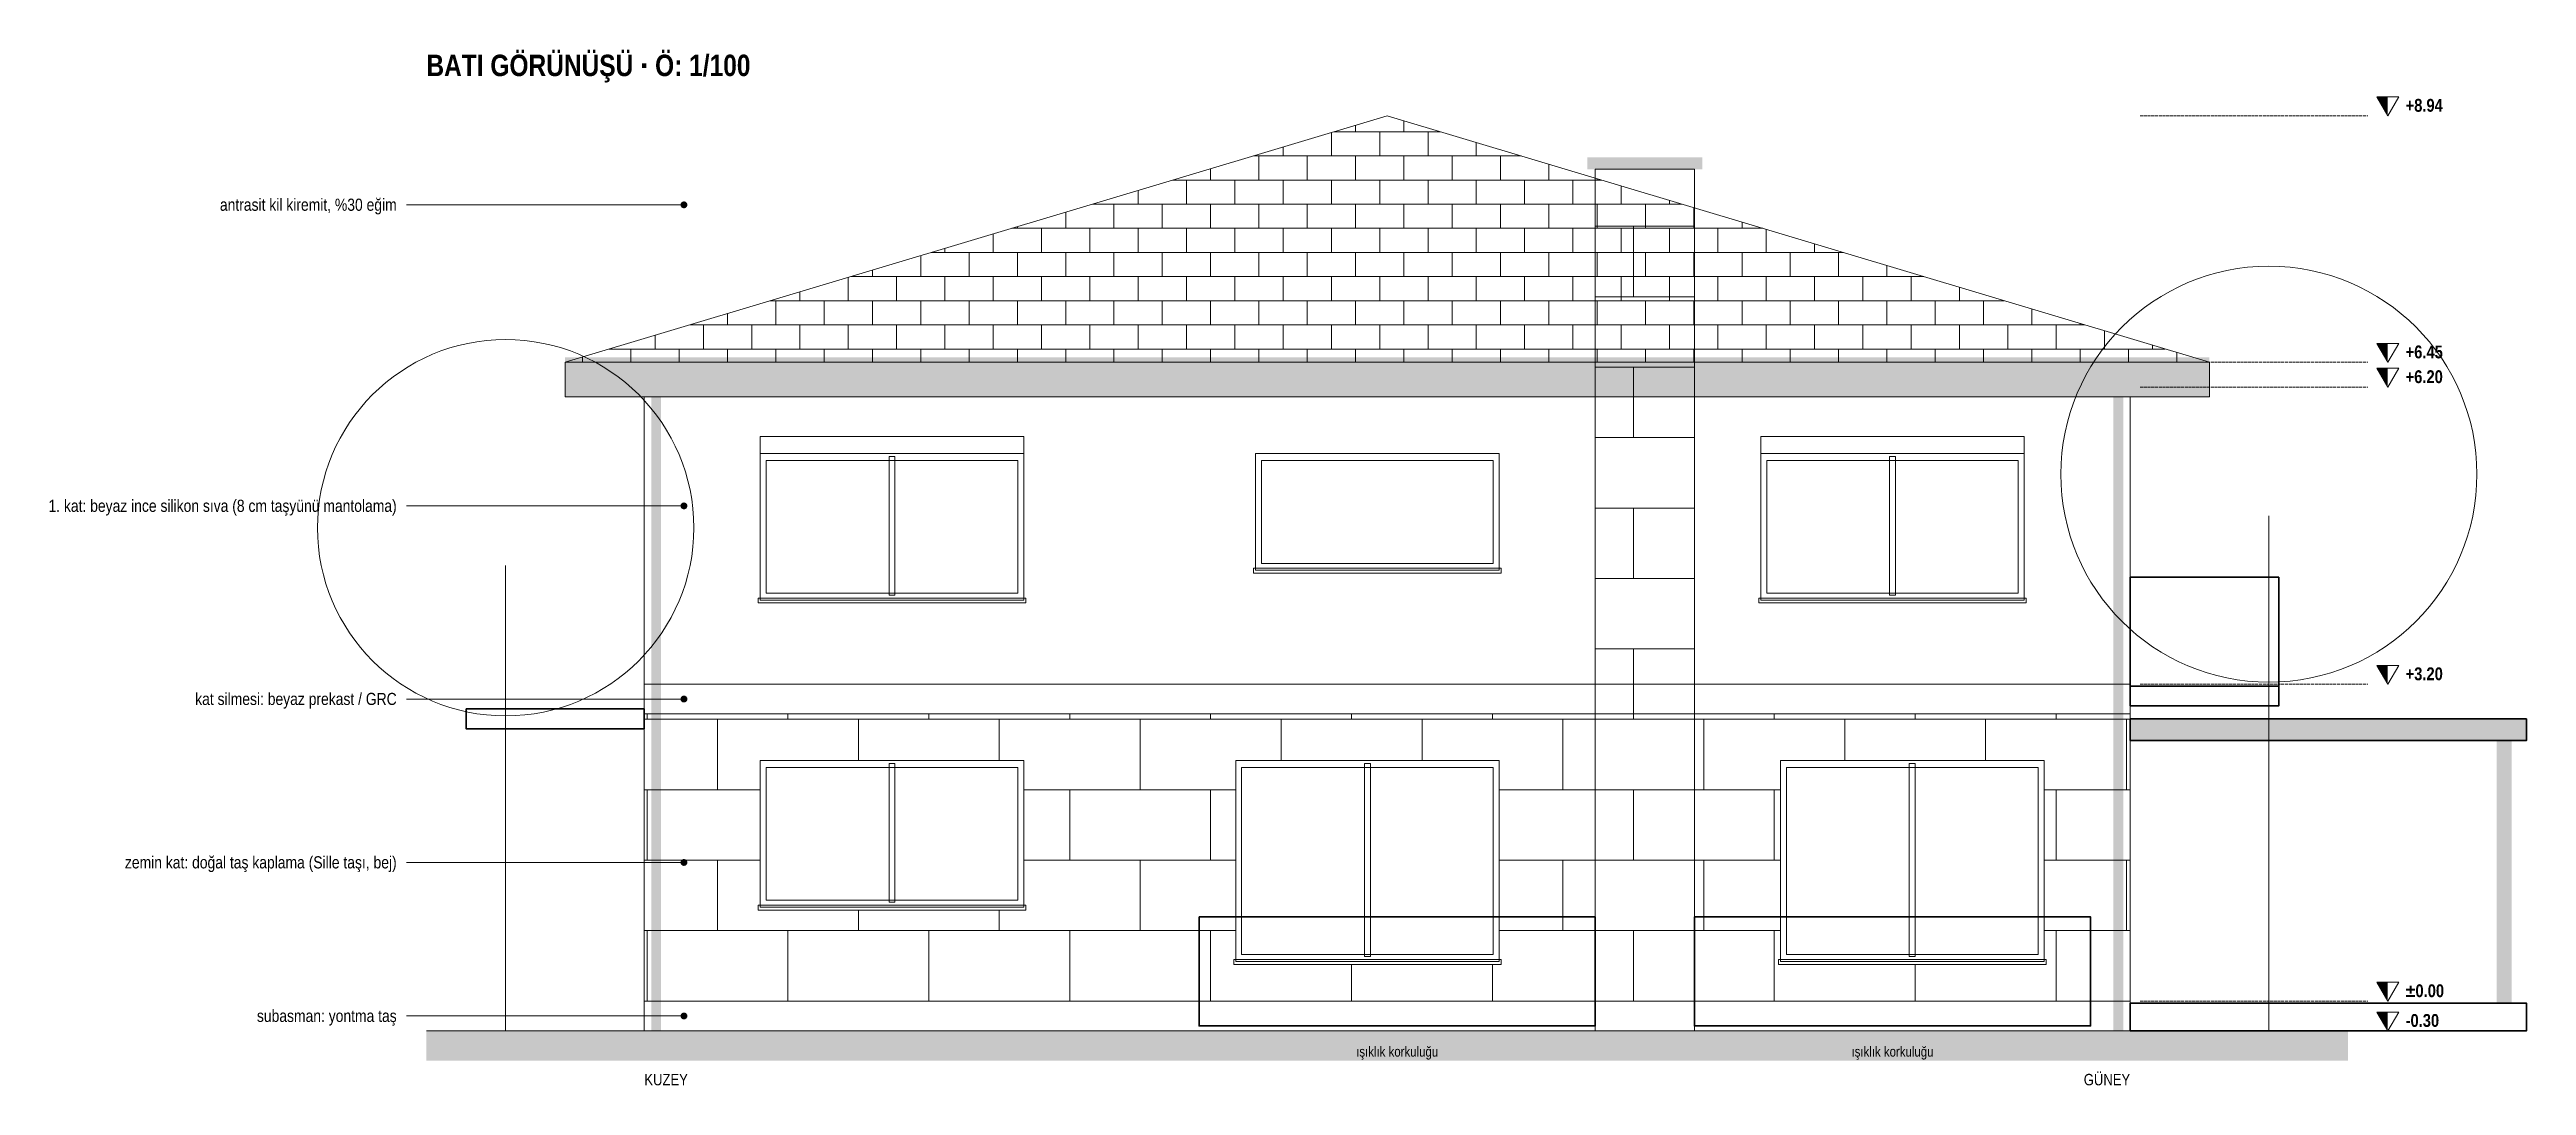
# Model space of a CAD drawing. Header units: centimetres. Extents: x -600 to 6449, y -85 to 962.
# Drawn here: x 3949 to 6449, y -85 to 961 of the extents above; entities that cross this region are included whole.
import ezdxf
from ezdxf.enums import TextEntityAlignment as Align

# ---------------------------------------------------------------- set-up
doc = ezdxf.new("R2010")
doc.units = ezdxf.units.CM
doc.header["$LTSCALE"] = 0.25
doc.linetypes.add('ACAD_ISO02W100', pattern=[15, 12, -3])
for name, color, linetype, lineweight in [('M-BACA-TUGLA-1', 116, 'Continuous', 9), ('M-BACA-TUGLA-1-T', 8, 'Continuous', 5), ('M-BITK-AGAC-1', 70, 'Continuous', 9), ('M-CKAP-KIREMIT-1', 66, 'Continuous', 9), ('M-CKAP-KIREMIT-1-T', 8, 'Continuous', 5), ('M-CVRE-ZEMIN', 45, 'Continuous', 18), ('M-CVRE-ZEMIN-T', 8, 'Continuous', 5), ('M-DUVK-DOGALTAS-1', 139, 'Continuous', 5), ('M-DUVK-DOGALTAS-1-T', 8, 'Continuous', 5), ('M-DUVK-PREKAST-1', 127, 'Continuous', 5), ('M-GOST-KESITKOT', 46, 'Continuous', 9), ('M-GOST-YAZI', 2, 'Continuous', 9), ('M-PNKS-ALUMINYUM-1', 171, 'Continuous', 9), ('M-SIVA-1', 52, 'Continuous', 5), ('M-TASI-BETONARME-1', 5, 'Continuous', 35), ('M-TASI-BETONARME-1-T', 250, 'Continuous', 5), ('M-YIBO-SAC-1', 12, 'Continuous', 9)]:
    doc.layers.add(name, color=color, linetype=linetype, lineweight=lineweight)
doc.styles.add('YAZI', font='arialn.ttf')
doc.styles.add('YAZI-KALIN', font='arialnb.ttf')

msp = doc.modelspace()

# ---------------------------------------------------------------- texts
at = {"layer": 'M-GOST-KESITKOT', "style": 'YAZI-KALIN'}
for s, p in [('+8.94', (6327, 898)), ('+6.45', (6327, 649)), ('+6.20', (6327, 624)), ('+3.20', (6327, 324)), ('%%p0.00', (6327, 4)), ('-0.30', (6327, -26))]:
    msp.add_text(s, height=12.96, dxfattribs=at).set_placement(p)
at = {"layer": 'M-GOST-YAZI'}
for s, height, style, p in [('BATI GÖRÜNÜŞÜ · Ö: 1/100', 21.6, 'YAZI-KALIN', (4329, 934)), ('KUZEY', 11.52, 'YAZI', (4549, -85))]:
    msp.add_text(s, height=height, dxfattribs=dict(at, style=style)).set_placement(p)
at = {"layer": 'M-GOST-YAZI', "style": 'YAZI'}
for s, height, p in [('antrasit kil kiremit, %30 eğim', 12.24, (4299, 798)), ('1. kat: beyaz ince silikon sıva (8 cm taşyünü mantolama)', 12.24, (4299, 494)), ('kat silmesi: beyaz prekast / GRC', 12.24, (4299, 299)), ('zemin kat: doğal taş kaplama (Sille taşı, bej)', 12.24, (4299, 134)), ('subasman: yontma taş', 12.24, (4299, -21)), ('GÜNEY', 11.52, (6049, -85))]:
    msp.add_text(s, height=height, dxfattribs=at).set_placement(p, align=Align.RIGHT)
for p in [(5309, -56), (5809, -56)]:
    msp.add_text('ışıklık korkuluğu', height=10.08, dxfattribs=at).set_placement(p, align=Align.CENTER)

# ---------------------------------------------------------------- hatches: boundary and pattern name
at = {"layer": 'M-BACA-TUGLA-1-T'}
h = msp.add_hatch(color=256, dxfattribs=at)
h.dxf.hatch_style = 1
h.paths.add_polyline_path([(5501, 852), (5617, 852), (5617, 840), (5501, 840)])
h = msp.add_hatch(dxfattribs=at)
h.set_pattern_fill('AR-B816', scale=0.35)
h.paths.add_polyline_path([(5509, 840), (5609, 840), (5609, -30), (5509, -30)])
at = {"layer": 'M-CKAP-KIREMIT-1-T'}
h = msp.add_hatch(dxfattribs=at)
h.set_pattern_fill('AR-B816', scale=0.12)
h.paths.add_polyline_path([(4469, 645), (5299, 894), (6129, 645)])
h = msp.add_hatch(color=256, dxfattribs=at)
h.dxf.hatch_style = 1
h.paths.add_polyline_path([(4469, 650), (6129, 650), (6129, 640), (4469, 640)])
h = msp.add_hatch(color=256, dxfattribs=at)
h.dxf.hatch_style = 1
h.paths.add_polyline_path([(4469, 645), (6129, 645), (6129, 610), (4469, 610)])
at = {"layer": 'M-CVRE-ZEMIN-T'}
h = msp.add_hatch(dxfattribs=at)
h.set_pattern_fill('EARTH', scale=5)
h.paths.add_polyline_path([(4329, -30), (6269, -30), (6269, -60), (4329, -60)])
at = {"layer": 'M-DUVK-DOGALTAS-1-T'}
h = msp.add_hatch(dxfattribs=at)
h.set_pattern_fill('AR-B816', scale=0.35)
h.paths.add_polyline_path([(4549, 290), (6049, 290), (6049, 243), (4549, 243)])
h = msp.add_hatch(dxfattribs=at)
h.set_pattern_fill('AR-B816', scale=0.35)
h.paths.add_polyline_path([(4549, 243), (4666, 243), (4666, 97), (4549, 97)])
h = msp.add_hatch(dxfattribs=at)
h.set_pattern_fill('AR-B816', scale=0.35)
h.paths.add_polyline_path([(4932, 243), (5146, 243), (5146, 97), (4932, 97)])
h = msp.add_hatch(dxfattribs=at)
h.set_pattern_fill('AR-B816', scale=0.35)
h.paths.add_polyline_path([(5412, 243), (5696, 243), (5696, 97), (5412, 97)])
h = msp.add_hatch(dxfattribs=at)
h.set_pattern_fill('AR-B816', scale=0.35)
h.paths.add_polyline_path([(5962, 243), (6049, 243), (6049, 97), (5962, 97)])
h = msp.add_hatch(dxfattribs=at)
h.set_pattern_fill('AR-B816', scale=0.35)
h.paths.add_polyline_path([(4549, 97), (4664, 97), (4664, 95), (4549, 95)])
h = msp.add_hatch(dxfattribs=at)
h.set_pattern_fill('AR-B816', scale=0.35)
h.paths.add_polyline_path([(4549, 95), (4664, 95), (4664, 92), (4549, 92)])
h = msp.add_hatch(dxfattribs=at)
h.set_pattern_fill('AR-B816', scale=0.35)
h.paths.add_polyline_path([(4549, 92), (5146, 92), (5146, 42), (4549, 42)])
h = msp.add_hatch(dxfattribs=at)
h.set_pattern_fill('AR-B816', scale=0.35)
h.paths.add_polyline_path([(4934, 97), (5146, 97), (5146, 95), (4934, 95)])
h = msp.add_hatch(dxfattribs=at)
h.set_pattern_fill('AR-B816', scale=0.35)
h.paths.add_polyline_path([(4934, 95), (5146, 95), (5146, 92), (4934, 92)])
h = msp.add_hatch(dxfattribs=at)
h.set_pattern_fill('AR-B816', scale=0.35)
h.paths.add_polyline_path([(5412, 97), (5696, 97), (5696, 95), (5412, 95)])
h = msp.add_hatch(dxfattribs=at)
h.set_pattern_fill('AR-B816', scale=0.35)
h.paths.add_polyline_path([(5412, 95), (5696, 95), (5696, 92), (5412, 92)])
h = msp.add_hatch(dxfattribs=at)
h.set_pattern_fill('AR-B816', scale=0.35)
h.paths.add_polyline_path([(5412, 92), (5696, 92), (5696, 42), (5412, 42)])
h = msp.add_hatch(dxfattribs=at)
h.set_pattern_fill('AR-B816', scale=0.35)
h.paths.add_polyline_path([(5962, 97), (6049, 97), (6049, 95), (5962, 95)])
h = msp.add_hatch(dxfattribs=at)
h.set_pattern_fill('AR-B816', scale=0.35)
h.paths.add_polyline_path([(5962, 95), (6049, 95), (6049, 92), (5962, 92)])
h = msp.add_hatch(dxfattribs=at)
h.set_pattern_fill('AR-B816', scale=0.35)
h.paths.add_polyline_path([(5962, 92), (6049, 92), (6049, 42), (5962, 42)])
h = msp.add_hatch(dxfattribs=at)
h.set_pattern_fill('AR-B816', scale=0.35)
h.paths.add_polyline_path([(4549, 42), (5144, 42), (5144, 40), (4549, 40)])
h = msp.add_hatch(dxfattribs=at)
h.set_pattern_fill('AR-B816', scale=0.35)
h.paths.add_polyline_path([(4549, 40), (5144, 40), (5144, 37), (4549, 37)])
h = msp.add_hatch(dxfattribs=at)
h.set_pattern_fill('AR-B816', scale=0.35)
h.paths.add_polyline_path([(4549, 37), (6049, 37), (6049, 0), (4549, 0)])
h = msp.add_hatch(dxfattribs=at)
h.set_pattern_fill('AR-B816', scale=0.35)
h.paths.add_polyline_path([(5414, 42), (5694, 42), (5694, 40), (5414, 40)])
h = msp.add_hatch(dxfattribs=at)
h.set_pattern_fill('AR-B816', scale=0.35)
h.paths.add_polyline_path([(5414, 40), (5694, 40), (5694, 37), (5414, 37)])
h = msp.add_hatch(dxfattribs=at)
h.set_pattern_fill('AR-B816', scale=0.35)
h.paths.add_polyline_path([(5964, 42), (6049, 42), (6049, 40), (5964, 40)])
h = msp.add_hatch(dxfattribs=at)
h.set_pattern_fill('AR-B816', scale=0.35)
h.paths.add_polyline_path([(5964, 40), (6049, 40), (6049, 37), (5964, 37)])
at = {"layer": 'M-GOST-KESITKOT'}
h = msp.add_hatch(color=256, dxfattribs=at)
h.dxf.hatch_style = 1
h.paths.add_polyline_path([(6298, 913), (6309, 913), (6309, 894)])
h = msp.add_hatch(color=256, dxfattribs=at)
h.dxf.hatch_style = 1
h.paths.add_polyline_path([(6298, 664), (6309, 664), (6309, 645)])
h = msp.add_hatch(color=256, dxfattribs=at)
h.dxf.hatch_style = 1
h.paths.add_polyline_path([(6298, 639), (6309, 639), (6309, 620)])
h = msp.add_hatch(color=256, dxfattribs=at)
h.dxf.hatch_style = 1
h.paths.add_polyline_path([(6298, 339), (6309, 339), (6309, 320)])
h = msp.add_hatch(color=256, dxfattribs=at)
h.dxf.hatch_style = 1
h.paths.add_polyline_path([(6298, 19), (6309, 19), (6309, 0)])
h = msp.add_hatch(color=256, dxfattribs=at)
h.dxf.hatch_style = 1
h.paths.add_polyline_path([(6298, -11), (6309, -11), (6309, -30)])
at = {"layer": 'M-GOST-YAZI'}
h = msp.add_hatch(color=256, dxfattribs=at)
h.dxf.hatch_style = 1
edge = h.paths.add_edge_path()
edge.add_arc((4589, 804), 3.5, 0, 360)
h = msp.add_hatch(color=256, dxfattribs=at)
h.dxf.hatch_style = 1
edge = h.paths.add_edge_path()
edge.add_arc((4589, 500), 3.5, 0, 360)
h = msp.add_hatch(color=256, dxfattribs=at)
h.dxf.hatch_style = 1
edge = h.paths.add_edge_path()
edge.add_arc((4589, 305), 3.5, 0, 360)
h = msp.add_hatch(color=256, dxfattribs=at)
h.dxf.hatch_style = 1
edge = h.paths.add_edge_path()
edge.add_arc((4589, 140), 3.5, 0, 360)
h = msp.add_hatch(color=256, dxfattribs=at)
h.dxf.hatch_style = 1
edge = h.paths.add_edge_path()
edge.add_arc((4589, -15), 3.5, 0, 360)
at = {"layer": 'M-TASI-BETONARME-1-T'}
h = msp.add_hatch(color=256, dxfattribs=at)
h.dxf.hatch_style = 1
h.paths.add_polyline_path([(6049, 285), (6449, 285), (6449, 263), (6049, 263)])
h = msp.add_hatch(color=256, dxfattribs=at)
h.dxf.hatch_style = 1
h.paths.add_polyline_path([(6419, 263), (6434, 263), (6434, -2), (6419, -2)])
at = {"layer": 'M-YIBO-SAC-1'}
h = msp.add_hatch(color=256, dxfattribs=at)
h.dxf.hatch_style = 1
h.paths.add_polyline_path([(4556, 610), (4566, 610), (4566, -30), (4556, -30)])
h = msp.add_hatch(color=256, dxfattribs=at)
h.dxf.hatch_style = 1
h.paths.add_polyline_path([(6032, 610), (6042, 610), (6042, -30), (6032, -30)])

# ---------------------------------------------------------------- linework, layer by layer
at = {"layer": 'M-BACA-TUGLA-1'}
msp.add_lwpolyline([(5509, 840), (5609, 840), (5609, -30), (5509, -30)], close=True, dxfattribs=at)
at = {"layer": 'M-BITK-AGAC-1'}
for p, q in [((6189, -30), (6189, 490)), ((4409, -30), (4409, 440))]:
    msp.add_line(p, q, dxfattribs=at)
for centre, radius in [((6189, 532), 210), ((4409, 478), 190)]:
    msp.add_circle(centre, radius, dxfattribs=at)
at = {"layer": 'M-CKAP-KIREMIT-1'}
for points in [[(4469, 645), (5299, 894), (6129, 645)], [(4469, 645), (6129, 645), (6129, 610), (4469, 610)]]:
    msp.add_lwpolyline(points, close=True, dxfattribs=at)
at = {"layer": 'M-CVRE-ZEMIN'}
msp.add_line((4329, -30), (6269, -30), dxfattribs=at)
at = {"layer": 'M-DUVK-DOGALTAS-1'}
for points in [[(4549, 290), (6049, 290), (6049, 0), (4549, 0)], [(4549, 0), (6049, 0), (6049, -30), (4549, -30)]]:
    msp.add_lwpolyline(points, close=True, dxfattribs=at)
at = {"layer": 'M-DUVK-PREKAST-1'}
msp.add_lwpolyline([(4549, 320), (6049, 320), (6049, 290), (4549, 290)], close=True, dxfattribs=at)
at = {"layer": 'M-GOST-KESITKOT', "linetype": 'ACAD_ISO02W100'}
for p, q in [((6059, 894), (6289, 894)), ((6059, 645), (6289, 645)), ((6059, 620), (6289, 620)), ((6059, 320), (6289, 320)), ((6059, 0), (6289, 0)), ((6059, -30), (6289, -30))]:
    msp.add_line(p, q, dxfattribs=at)
at = {"layer": 'M-GOST-KESITKOT'}
for points in [[(6298, 913), (6320, 913), (6309, 894)], [(6298, 664), (6320, 664), (6309, 645)], [(6298, 639), (6320, 639), (6309, 620)], [(6298, 339), (6320, 339), (6309, 320)], [(6298, 19), (6320, 19), (6309, 0)], [(6298, -11), (6320, -11), (6309, -30)]]:
    msp.add_lwpolyline(points, close=True, dxfattribs=at)
at = {"layer": 'M-GOST-YAZI'}
for p, q in [((4309, 804), (4589, 804)), ((4309, 500), (4589, 500)), ((4309, 305), (4589, 305)), ((4309, 140), (4589, 140)), ((4309, -15), (4589, -15))]:
    msp.add_line(p, q, dxfattribs=at)
at = {"layer": 'M-PNKS-ALUMINYUM-1'}
for points in [[(4666, 570), (4932, 570), (4932, 553), (4666, 553)], [(4666, 553), (4932, 553), (4932, 405), (4666, 405)], [(5166, 553), (5412, 553), (5412, 435), (5166, 435)], [(5676, 570), (5942, 570), (5942, 553), (5676, 553)], [(5676, 553), (5942, 553), (5942, 405), (5676, 405)], [(4672, 546), (4926, 546), (4926, 412), (4672, 412)], [(4796, 550), (4802, 550), (4802, 410), (4796, 410)], [(5172, 546), (5406, 546), (5406, 442), (5172, 442)], [(5682, 546), (5936, 546), (5936, 412), (5682, 412)], [(5806, 550), (5812, 550), (5812, 410), (5806, 410)], [(5164, 437), (5414, 437), (5414, 432), (5164, 432)], [(5164, 437), (5414, 437), (5414, 432), (5164, 432)], [(4664, 407), (4934, 407), (4934, 402), (4664, 402)], [(4664, 407), (4934, 407), (4934, 402), (4664, 402)], [(5674, 407), (5944, 407), (5944, 402), (5674, 402)], [(5674, 407), (5944, 407), (5944, 402), (5674, 402)], [(4666, 243), (4932, 243), (4932, 95), (4666, 95)], [(4672, 236), (4926, 236), (4926, 102), (4672, 102)], [(4796, 240), (4802, 240), (4802, 100), (4796, 100)], [(5146, 243), (5412, 243), (5412, 40), (5146, 40)], [(5152, 236), (5406, 236), (5406, 47), (5152, 47)], [(5276, 240), (5282, 240), (5282, 45), (5276, 45)], [(5696, 243), (5962, 243), (5962, 40), (5696, 40)], [(5702, 236), (5956, 236), (5956, 47), (5702, 47)], [(5826, 240), (5832, 240), (5832, 45), (5826, 45)], [(4664, 97), (4934, 97), (4934, 92), (4664, 92)], [(4664, 97), (4934, 97), (4934, 92), (4664, 92)], [(5144, 42), (5414, 42), (5414, 37), (5144, 37)], [(5144, 42), (5414, 42), (5414, 37), (5144, 37)], [(5694, 42), (5964, 42), (5964, 37), (5694, 37)], [(5694, 42), (5964, 42), (5964, 37), (5694, 37)]]:
    msp.add_lwpolyline(points, close=True, dxfattribs=at)
at = {"layer": 'M-SIVA-1'}
msp.add_lwpolyline([(4549, 610), (6049, 610), (6049, 320), (4549, 320)], close=True, dxfattribs=at)
at = {"layer": 'M-TASI-BETONARME-1'}
for points in [[(6049, 428), (6199, 428), (6199, 318), (6049, 318)], [(6049, 318), (6199, 318), (6199, 298), (6049, 298)], [(4369, 295), (4549, 295), (4549, 275), (4369, 275)], [(6049, 285), (6449, 285), (6449, 263), (6049, 263)], [(5109, 85), (5509, 85), (5509, -25), (5109, -25)], [(5609, 85), (6009, 85), (6009, -25), (5609, -25)], [(6049, -2), (6449, -2), (6449, -30), (6049, -30)]]:
    msp.add_lwpolyline(points, close=True, dxfattribs=at)

msp.set_redraw_order([(e.dxf.handle, doc.entitydb.next_handle()) for e in msp.query("TEXT MTEXT ATTDEF DIMENSION ARC_DIMENSION")])  # texts and dimensions are drawn at this point

doc.saveas('drawing.dxf')
